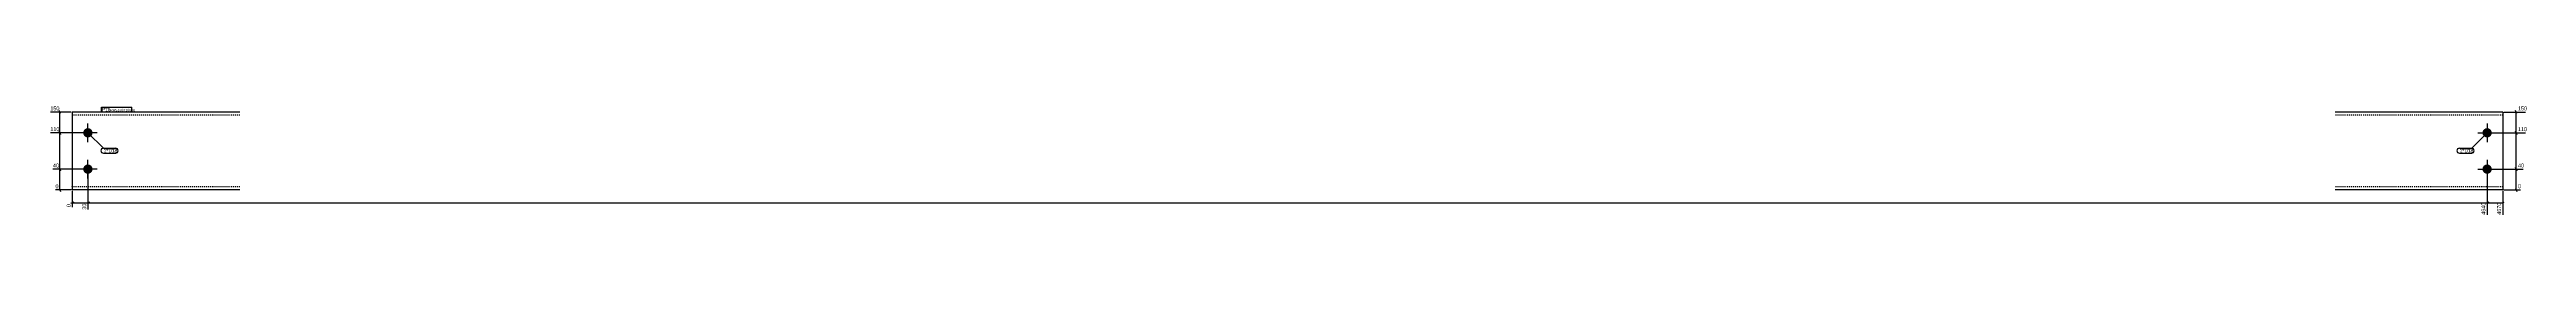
# Model space of a CAD drawing. Header units: millimetres. Extents: x 6 to 15192, y -13 to 217.
# Drawn here: x 10433 to 15192, y 4 to 217 of the extents above; entities that cross this region are included whole.
import ezdxf

# ---------------------------------------------------------------- set-up
doc = ezdxf.new("R2010")
doc.units = ezdxf.units.MM
doc.linetypes.add('DXK_LINE_DOT2', pattern=[3.9198, 1.9599, -1.9599])
for name, color, linetype in [('MÅLSÆTNING', 7, 'Continuous'), ('STÅL', 7, 'Continuous'), ('TEKST', 7, 'Continuous')]:
    doc.layers.add(name, color=color, linetype=linetype)
doc.styles.add('Arial Narrow', font='ARIALN.TTF', dxfattribs={"height": 0.2})

msp = doc.modelspace()

# ---------------------------------------------------------------- hatches: boundary and pattern name
at = {"layer": 'STÅL', "linetype": 'Continuous'}
for points in [[(10506.2, 154.9, -1), (10506.2, 172.9, -1)], [(15116.2, 172.9, -1), (15116.2, 154.9, -1)], [(10506.2, 84.9, -1), (10506.2, 102.9, -1)], [(15116.2, 102.9, -1), (15116.2, 84.9, -1)]]:
    msp.add_hatch(color=3, dxfattribs=at).paths.add_polyline_path(points)

# ---------------------------------------------------------------- linework, layer by layer
at = {"layer": 'MÅLSÆTNING', "color": 7, "linetype": 'Continuous'}
for p, q in [((10474.1, 203.9), (10434.1, 203.9)), ((10453.3, 200.9), (10450.9, 206.9)), ((10452.1, 163.9), (10452.1, 203.9)), ((15148.2, 203.9), (15190.2, 203.9)), ((15173.3, 200.9), (15170.9, 206.9)), ((15172.1, 163.9), (15172.1, 203.9)), ((10504.2, 163.9), (10434.1, 163.9)), ((10504.2, 163.9), (10434.1, 163.9)), ((10450.9, 166.9), (10453.3, 160.9)), ((10453.3, 160.9), (10450.9, 166.9)), ((10452.1, 93.9), (10452.1, 163.9)), ((15118.2, 163.9), (15190.2, 163.9)), ((15118.2, 163.9), (15190.2, 163.9)), ((15170.9, 166.9), (15173.3, 160.9)), ((15173.3, 160.9), (15170.9, 166.9)), ((10450.9, 96.9), (10453.3, 90.9)), ((10453.3, 90.9), (10450.9, 96.9)), ((15173.3, 90.9), (15170.9, 96.9)), ((10504.2, 93.9), (10439, 93.9)), ((10504.2, 93.9), (10439, 93.9)), ((10474.2, 53.9), (10443.9, 53.9)), ((10450.9, 56.9), (10453.3, 50.9)), ((10452.1, 53.9), (10452.1, 93.9)), ((10476.1, 51.9), (10476.1, 20.6)), ((10506.2, 91.9), (10506.2, 15.8)), ((10506.2, 91.9), (10506.2, 15.8)), ((15116.2, 91.9), (15116.2, 6)), ((15118.2, 93.9), (15185.3, 93.9)), ((15146.2, 51.9), (15146.2, 6)), ((15148.2, 53.9), (15180.4, 53.9)), ((15170.9, 56.9), (15173.3, 50.9)), ((15172.1, 53.9), (15172.1, 93.9)), ((10479.1, 30.1), (10473.1, 27.7)), ((10476.1, 28.9), (10506.2, 28.9)), ((10509.2, 30.1), (10503.2, 27.7)), ((10503.2, 27.7), (10509.2, 30.1)), ((15119.2, 30.1), (15113.2, 27.7)), ((15116.2, 28.9), (15146.2, 28.9)), ((15143.2, 27.7), (15149.2, 30.1))]:
    msp.add_line(p, q, dxfattribs=at)
at = {"layer": 'STÅL', "color": 2, "linetype": 'Continuous'}
for p, q in [((10798.2, 203.9), (10476.1, 203.9)), ((10476.1, 203.9), (10476.2, 54.8)), ((15146.2, 203.9), (14824.2, 203.9)), ((15146.2, 203.9), (15146.2, 203)), ((15146.2, 203), (15146.2, 200.4)), ((15146.2, 200.4), (15146.2, 53.9)), ((10476.2, 53.9), (10476.2, 54.8)), ((10798.2, 53.9), (10476.2, 53.9)), ((15146.2, 53.9), (14824.2, 53.9))]:
    msp.add_line(p, q, dxfattribs=at)
at = {"layer": 'STÅL', "color": 7, "linetype": 'DXK_LINE_DOT2'}
for p, q in [((10798.2, 197.9), (10476.1, 197.9)), ((15146.2, 197.9), (14824.2, 197.9)), ((10476.2, 59.9), (10476.2, 60.4)), ((10798.2, 59.9), (10476.2, 59.9)), ((15146.2, 59.9), (14824.2, 59.9)), ((15146.2, 59.9), (15146.2, 60.4))]:
    msp.add_line(p, q, dxfattribs=at)
at = {"layer": 'STÅL', "color": 3, "linetype": 'Continuous'}
for p, q in [((10524.2, 163.9), (10488.2, 163.9)), ((10506.2, 145.9), (10506.2, 181.9)), ((15098.2, 163.9), (15134.2, 163.9)), ((15116.2, 181.9), (15116.2, 145.9)), ((10506.2, 75.9), (10506.2, 111.9)), ((15116.2, 111.9), (15116.2, 75.9)), ((10524.2, 93.9), (10488.2, 93.9)), ((15098.2, 93.9), (15134.2, 93.9))]:
    msp.add_line(p, q, dxfattribs=at)

# ---------------------------------------------------------------- next in the draw order: wipeouts: each hides what was drawn before it
at = {"color": 0, "linetype": 'Continuous'}
for points in [[(10450.3, 205.5), (10450.3, 216.7), (10432.5, 216.7), (10432.5, 205.5)], [(15191.8, 205.5), (15191.8, 216.7), (15173.9, 216.7), (15173.9, 205.5)], [(10450.3, 165.5), (10450.3, 176.7), (10432.5, 176.7), (10432.5, 165.5)], [(10450.3, 95.5), (10450.3, 106.7), (10437.4, 106.7), (10437.4, 95.5)], [(15186.9, 95.5), (15186.9, 106.7), (15173.9, 106.7), (15173.9, 95.5)], [(10450.3, 55.5), (10450.3, 66.7), (10442.3, 66.7), (10442.3, 55.5)], [(15182, 55.5), (15182, 66.7), (15173.9, 66.7), (15173.9, 55.5)], [(15144.6, 27.1), (15133.4, 27.1), (15133.4, 4.4), (15144.6, 4.4)]]:
    msp.add_wipeout(points, dxfattribs=at).dxf.layer = 'MÅLSÆTNING'
at = {"color": 0}
for points in [[(10547, 205.3), (10547, 212.3), (10533.3, 212.3), (10533.3, 205.3)], [(10558.4, 126), (10558.4, 133), (10537.1, 133), (10537.1, 126)], [(15085.3, 126), (15085.3, 133), (15064, 133), (15064, 126)]]:
    msp.add_wipeout(points, dxfattribs=at).dxf.layer = 'TEKST'

# ---------------------------------------------------------------- next in the draw order: linework, layer by layer
at = {"layer": 'MÅLSÆTNING', "color": 7, "linetype": 'Continuous'}
for p, q in [((15172.1, 93.9), (15172.1, 163.9)), ((15170.9, 96.9), (15173.3, 90.9)), ((15116.2, 91.9), (15116.2, 6)), ((15118.2, 93.9), (15185.3, 93.9)), ((10506.2, 28.9), (15116.2, 28.9)), ((15113.2, 27.7), (15119.2, 30.1))]:
    msp.add_line(p, q, dxfattribs=at)

# ---------------------------------------------------------------- next in the draw order: texts
at = {"layer": 'MÅLSÆTNING', "color": 3, "linetype": 'Continuous', "style": 'Arial Narrow'}
for s, p in [('150', (10434.1, 207.1)), ('150', (15175.5, 207.1)), ('110', (10434.1, 167.1)), ('40', (10439, 97.1)), ('40', (15175.5, 97.1)), ('0', (10443.9, 57.1)), ('0', (15175.5, 57.1))]:
    msp.add_text(s, height=7.64, dxfattribs=at).set_placement(p)
msp.add_text('4670', height=7.64, rotation=90.0002, dxfattribs=at).set_placement((15143, 6))

# ---------------------------------------------------------------- next in the draw order: wipeouts: each hides what was drawn before it
at = {"color": 0}
for points in [[(10547, 205.3), (10547, 212.3), (10533.3, 212.3), (10533.3, 205.3)], [(10558.4, 126), (10558.4, 133), (10537.1, 133), (10537.1, 126)], [(15085.3, 126), (15085.3, 133), (15064, 133), (15064, 126)]]:
    msp.add_wipeout(points, dxfattribs=at).dxf.layer = 'TEKST'

# ---------------------------------------------------------------- next in the draw order: linework, layer by layer
at = {"layer": 'TEKST', "color": 7, "linetype": 'Continuous'}
for p, q in [((10506.2, 163.9), (10535.9, 134.2)), ((15116.2, 163.9), (15086.5, 134.2)), ((10535.9, 134.2), (10559.6, 134.2)), ((10535.9, 124.8), (10559.6, 124.8)), ((15062.8, 134.2), (15086.5, 134.2)), ((15062.8, 124.8), (15086.5, 124.8))]:
    msp.add_line(p, q, dxfattribs=at)
for centre, start, end in [((10535.9, 129.5), 90, 270), ((10559.6, 129.5), 270, 90), ((15062.8, 129.5), 90, 270), ((15086.5, 129.5), 270, 90)]:
    msp.add_arc(centre, 4.7, start, end, dxfattribs=at)

# ---------------------------------------------------------------- next in the draw order: texts
at = {"layer": 'TEKST', "color": 3, "style": 'Arial Narrow'}
for p in [(10537.1, 126), (15064, 126)]:
    msp.add_text('2*D18', height=6.68, dxfattribs=at).set_placement(p)

# ---------------------------------------------------------------- next in the draw order: wipeouts: each hides what was drawn before it
at = {"color": 0, "linetype": 'Continuous'}
for points in [[(15191.8, 165.5), (15191.8, 176.7), (15173.9, 176.7), (15173.9, 165.5)], [(10504.6, 27.1), (10493.4, 27.1), (10493.4, 14.1), (10504.6, 14.1)], [(15114.6, 27.1), (15103.4, 27.1), (15103.4, 4.4), (15114.6, 4.4)]]:
    msp.add_wipeout(points, dxfattribs=at).dxf.layer = 'MÅLSÆTNING'
at = {"color": 0}
msp.add_wipeout([(10589.3, 205.3), (10589.3, 210.3), (10549.1, 210.3), (10549.1, 205.3)], dxfattribs=at).dxf.layer = 'TEKST'

# ---------------------------------------------------------------- next in the draw order: texts
at = {"layer": 'MÅLSÆTNING', "color": 3, "linetype": 'Continuous', "style": 'Arial Narrow'}
msp.add_text('110', height=7.64, dxfattribs=at).set_placement((15175.5, 167.1))
msp.add_text('4640', height=7.64, rotation=90.0002, dxfattribs=at).set_placement((15113, 6))

# ---------------------------------------------------------------- next in the draw order: wipeouts: each hides what was drawn before it
at = {"color": 0, "linetype": 'Continuous'}
msp.add_wipeout([(10474.5, 27.1), (10463.3, 27.1), (10463.3, 19), (10474.5, 19)], dxfattribs=at).dxf.layer = 'MÅLSÆTNING'
at = {"color": 0}
msp.add_wipeout([(10589.3, 205.3), (10589.3, 210.3), (10549.1, 210.3), (10549.1, 205.3)], dxfattribs=at).dxf.layer = 'TEKST'

# ---------------------------------------------------------------- next in the draw order: linework, layer by layer
at = {"layer": 'TEKST', "color": 7, "linetype": 'Continuous'}
for p, q in [((10532.1, 213.5), (10590.5, 213.5)), ((10532.1, 204.1), (10532.1, 213.5)), ((10532.1, 204.1), (10590.5, 204.1)), ((10590.5, 204.1), (10590.5, 213.5))]:
    msp.add_line(p, q, dxfattribs=at)

# ---------------------------------------------------------------- next in the draw order: texts
at = {"layer": 'MÅLSÆTNING', "color": 3, "linetype": 'Continuous', "style": 'Arial Narrow'}
for s, p in [('0', (10472.9, 20.6)), ('30', (10503, 15.8))]:
    msp.add_text(s, height=7.64, rotation=90.0002, dxfattribs=at).set_placement(p)
at = {"layer": 'TEKST', "color": 3, "style": 'Arial Narrow'}
for s, height, p in [('P16', 6.68, (10533.3, 205.3)), ('RHS150X100X6', 4.772, (10549.1, 205.3))]:
    msp.add_text(s, height=height, dxfattribs=at).set_placement(p)

doc.saveas('drawing.dxf')
